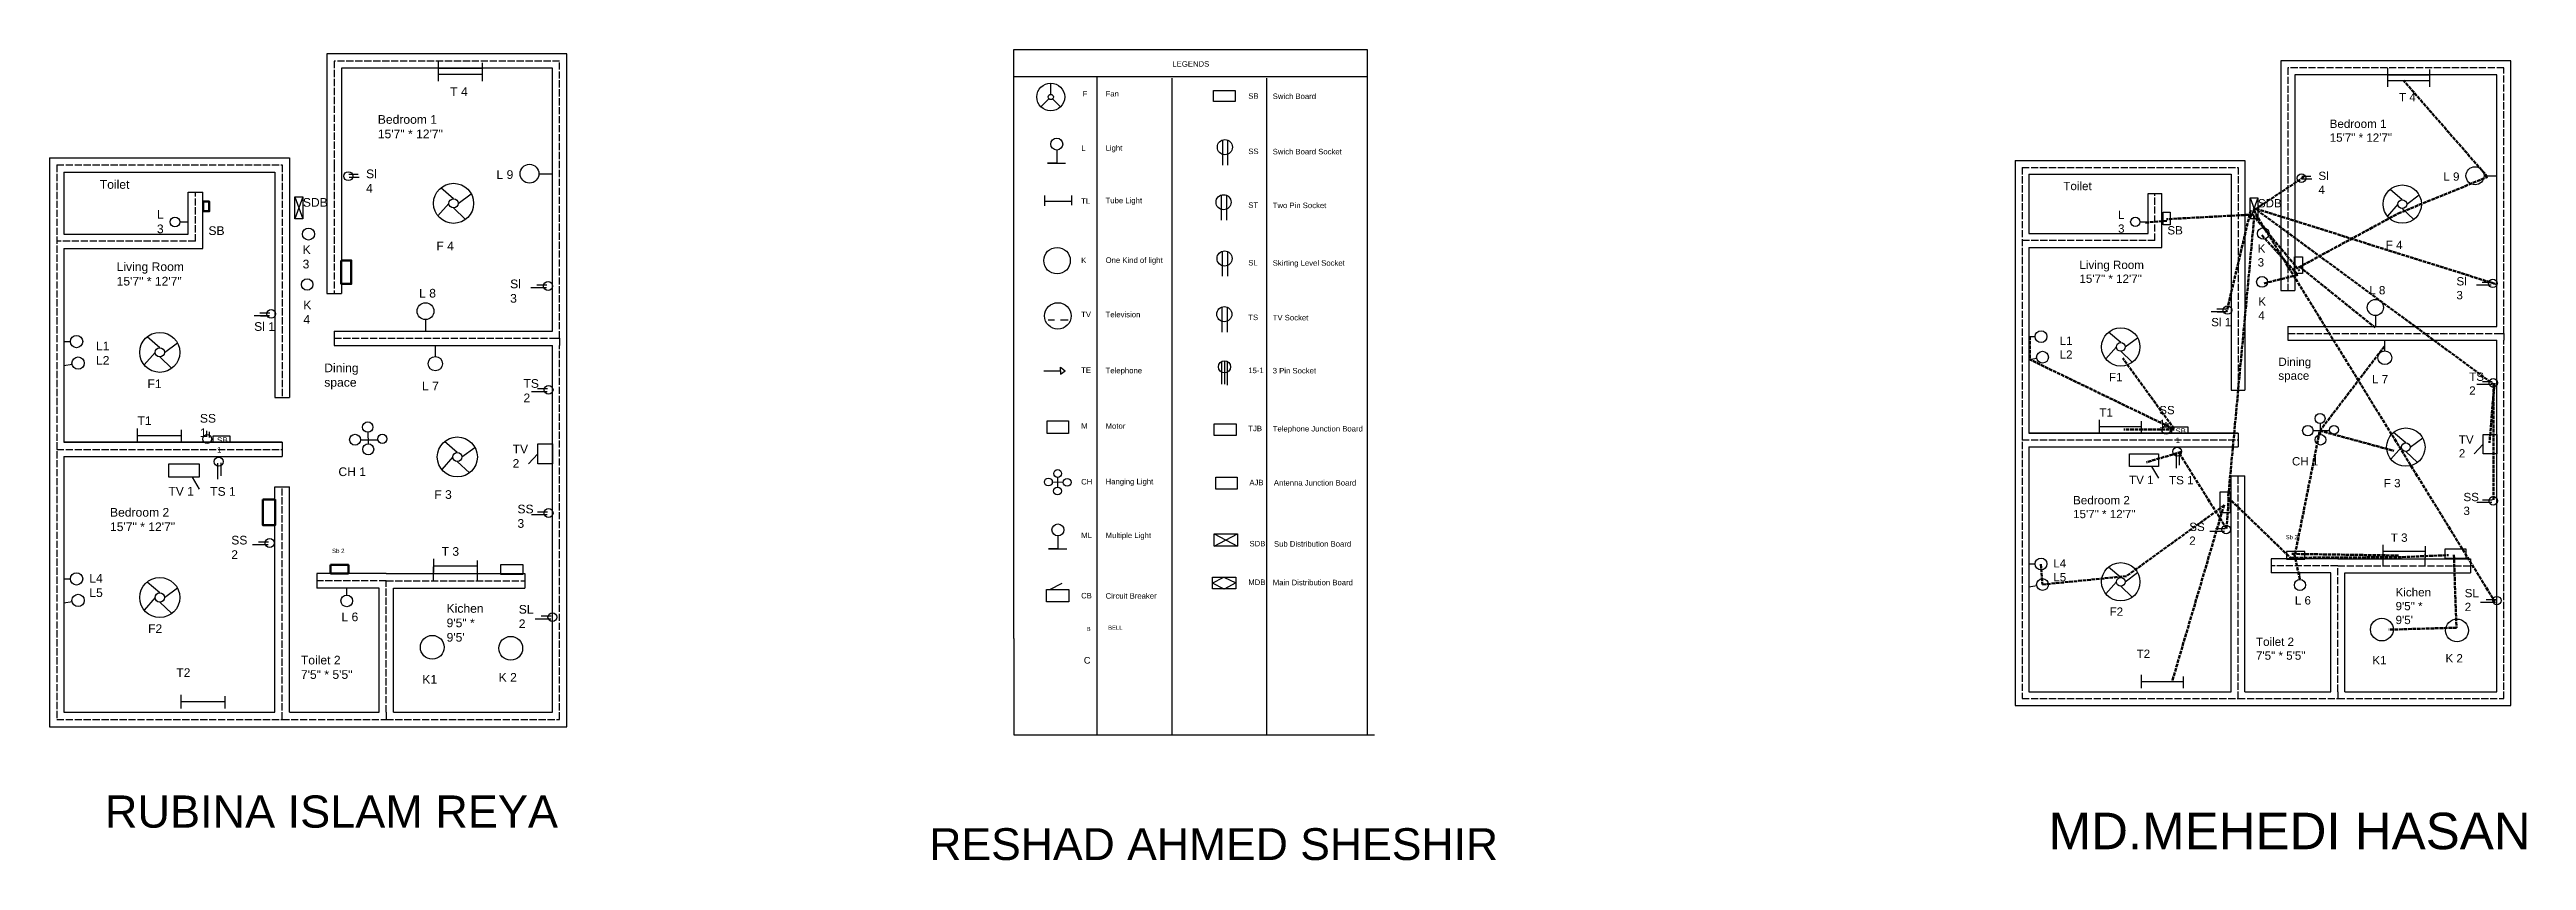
# Model space of a CAD drawing. Header units: inches. Extents: x 263 to 9351, y -3 to 2029.
# Drawn here: x 2149 to 6294, y 508 to 1867 of the extents above; entities that cross this region are included whole.
import ezdxf

# ---------------------------------------------------------------- set-up
doc = ezdxf.new("R2010")
doc.units = ezdxf.units.IN
doc.header["$MEASUREMENT"] = 0
doc.linetypes.add('ACAD_ISO02W100', pattern=[15, 12, -3])
doc.layers.add('Layer1', color=160, linetype='Continuous')
doc.styles.get("Standard").update_dxf_attribs({"font": 'arial.ttf'})

msp = doc.modelspace()

# ---------------------------------------------------------------- texts
at = {"attachment_point": 1}
for s, width, gutter_width, insert, char_height in [('LEGENDS', 23.60304, 18.493, (4028.111, 1847.129), 9.2463), ('T 4', 48.67499, 2.418, (2819.599, 1803.348), 14.5094), ('F', 23.60304, 18.493, (3877.809, 1797.289), 9.246), ('Fan', 23.60304, 18.493, (3916.358, 1797.289), 9.2463), ('SB', 23.60304, 18.493, (4155.125, 1793.391), 9.2463), ('Swich Board', 89.32877, 18.493, (4196.041, 1792.946), 9.24631), ('T 4', 46.63635, 2.317, (6080.864, 1793.883), 13.9017), ('Bedroom 1\\P15\'7" * 12\'7"', 111.61745, 2.418, (2698.44, 1756.763), 14.50944), ('Bedroom 1 15\'7" * 12\'7"', 106.94261, 2.317, (5964.779, 1749.25), 13.90175), ('L', 23.60304, 18.493, (3875.62, 1706.002), 9.246), ('Light', 23.60304, 18.493, (3916.358, 1706.396), 9.2463), ('SS', 23.60304, 18.493, (4155.125, 1700.736), 9.2463), ('Swich Board Socket', 162.3041, 18.493, (4196.041, 1700.29), 9.24631), ('Sl 4', 28.83437, 2.418, (2678.76, 1665.687), 14.5094), ('L 9', 54.15071, 2.418, (2897.003, 1664.457), 14.5094), ('Sl 4', 27.62671, 2.317, (5945.924, 1661.988), 13.9017), ('L 9', 51.88274, 2.317, (6155.026, 1660.81), 13.9017), ('Toilet', 112.53176, 2.418, (2233.218, 1647.922), 14.5094), ('SDB', 6.62731, 2.418, (2572.991, 1617.886), 14.5094), ('TL', 23.60304, 18.493, (3875.442, 1617.539), 9.2463), ('Tube Light', 68.03277, 18.493, (3916.358, 1618.436), 9.2463), ('Toilet', 107.81863, 2.317, (5519.042, 1644.967), 13.9017), ('L 3', 23.98453, 2.418, (2328.787, 1597.717), 14.5094), ('ST', 23.60304, 18.493, (4155.125, 1610.699), 9.2463), ('Two Pin Socket', 89.32877, 18.493, (4196.041, 1610.254), 9.24631), ('L 3', 22.98, 2.317, (5610.608, 1596.865), 13.9017), ('SDB', 6.34974, 2.317, (5844.585, 1616.189), 13.9017), ('SB ', 14.21056, 2.418, (2414.988, 1570.541), 14.5094), ('K 3', 22.77188, 2.418, (2572.618, 1538.75), 14.5094), ('F 4', 66.90822, 2.418, (2796.462, 1544.891), 14.5094), ('SB ', 13.61539, 2.317, (5693.198, 1570.827), 13.9017), ('K 3', 21.81814, 2.317, (5844.227, 1540.368), 13.9017), ('F 4', 64.10592, 2.317, (6058.696, 1546.252), 13.9017), ('Living Room \\P15\'7" * 12\'7"', 185.62999, 2.418, (2261.388, 1510.124), 14.50944), ('K', 23.60304, 18.493, (3875.442, 1518.194), 9.246), ('One Kind of light', 126.02734, 18.493, (3916.358, 1518.522), 9.24631), ('SL', 23.60304, 18.493, (4155.125, 1514.181), 9.2463), ('Skirting Level Socket', 134.62658, 18.493, (4196.041, 1513.736), 9.24631), ('Living Room \\P15\'7" * 12\'7"', 177.85531, 2.317, (5546.032, 1512.94), 13.90175), ('L 8', 64.54256, 2.418, (2767.537, 1465.783), 14.5094), ('Sl 3', 31.27531, 2.418, (2919.867, 1481.388), 14.5094), ('K 4', 22.92762, 2.317, (5845.381, 1451.456), 13.9017), ('L 8', 61.83934, 2.317, (6030.982, 1470.457), 13.9017), ('Sl 3', 29.96542, 2.317, (6176.933, 1485.408), 13.9017), ('Sl 1', 69.5992, 2.418, (2491.506, 1410.01), 14.5094), ('K 4', 23.92987, 2.418, (2573.822, 1445.951), 14.5094), ('TV', 23.60304, 18.493, (3875.442, 1427.722), 9.2463), ('Television', 23.60304, 18.493, (3916.358, 1427.416), 9.2463), ('TS', 23.60304, 18.493, (4155.125, 1422.704), 9.2463), ('TV Socket', 89.32877, 18.493, (4196.041, 1422.259), 9.2463), ('Sl 1', 66.6842, 2.317, (5766.512, 1417.019), 13.9017), ('L1\\PL2', 29.29216, 2.418, (2226.805, 1377.506), 14.5094), ('L1\\PL2', 28.06532, 2.317, (5512.898, 1385.877), 13.9017), ('Dining \\Pspace', 129.19328, 2.418, (2608.823, 1340.715), 14.5094), ('TE', 23.60304, 18.493, (3875.442, 1334.294), 9.2463), ('Telephone', 23.60304, 18.493, (3916.358, 1333.631), 9.2463), ('15-1', 23.60304, 18.493, (4155.125, 1333.869), 9.2463), ('3 Pin Socket', 89.32877, 18.493, (4196.041, 1333.424), 9.24631), ('Dining \\Pspace', 123.78232, 2.317, (5878.916, 1350.627), 13.9017), ('F1', 51.88892, 2.418, (2313.008, 1314.019), 14.5094), ('L 7', 49.33086, 2.418, (2772.404, 1310.175), 14.5094), ('TS 2', 36.77121, 2.418, (2942.152, 1314.624), 14.5094), ('F1', 49.71568, 2.317, (5595.49, 1325.048), 13.9017), ('L 7', 47.26475, 2.317, (6035.645, 1321.366), 13.9017), ('TS 2', 35.23113, 2.317, (6198.284, 1325.628), 13.9017), ('T1', 78.74612, 2.418, (2296.194, 1252.161), 14.5094), ('SS 1', 21.21857, 2.418, (2400.685, 1256.253), 14.5094), ('T1', 75.44802, 2.317, (5579.38, 1265.781), 13.9017), ('SS 1', 20.32988, 2.317, (5679.495, 1269.702), 13.9017), ('SB 1', 14.59509, 2.418, (2429.329, 1217.188), 9.673), ('TV 2', 26.54148, 2.418, (2923.997, 1204.874), 14.5094), ('M', 23.60304, 18.493, (3875.442, 1240.865), 9.246), ('Motor', 23.60304, 18.493, (3916.358, 1240.738), 9.2463), ('TJB', 23.60304, 18.493, (4155.125, 1236.619), 9.2463), ('Telephone Junction Board', 153.75243, 18.493, (4196.041, 1236.173), 9.24631), ('SB 1', 13.98381, 2.317, (5706.94, 1232.273), 9.2678), ('TV 2', 25.42985, 2.317, (6180.889, 1220.475), 13.9017), ('CH 1', 80.989, 2.418, (2632.552, 1166.78), 14.5094), ('CH 1', 77.59696, 2.317, (5901.65, 1183.976), 13.9017), ('TV 1', 45.61179, 2.418, (2347.983, 1134.224), 14.5094), ('TS 1', 43.00935, 2.418, (2417.907, 1133.789), 14.5094), ('F 3', 85.28948, 2.418, (2792.978, 1128.603), 14.5094), ('CH', 23.60304, 18.493, (3875.442, 1147.436), 9.2463), ('Hanging Light', 83.41065, 18.493, (3916.358, 1147.679), 9.24631), ('AJB', 23.60304, 18.493, (4157, 1146.105), 9.2463), ('Antenna Junction Board', 155.92053, 18.493, (4197.916, 1145.66), 9.24631), ('Bedroom 2 15\'7" * 12\'7"', 137.48396, 2.317, (5535.394, 1118.871), 13.90175), ('TV 1', 43.70144, 2.317, (5629, 1152.784), 13.9017), ('TS 1', 41.20801, 2.317, (5695.996, 1152.367), 13.9017), ('F 3', 81.71733, 2.317, (6055.358, 1147.398), 13.9017), ('SS 3', 38.41925, 2.317, (6188.662, 1124.15), 13.9017), ('Bedroom 2 15\'7" * 12\'7"', 143.49387, 2.418, (2250.285, 1098.829), 14.50944), ('SS 3', 40.09869, 2.418, (2932.109, 1104.338), 14.5094), ('SS 2', 27.27352, 2.418, (2453.177, 1052.22), 14.5094), ('ML', 23.60304, 18.493, (3875.442, 1057.657), 9.2463), ('Multiple Light', 93.90601, 18.493, (3916.358, 1057.637), 9.24631), ('SDB', 23.60304, 18.493, (4157.16, 1043.723), 9.2463), ('Sub Distribution Board', 128.98683, 18.493, (4198.076, 1043.278), 9.24631), ('SS 2', 26.13123, 2.317, (5729.788, 1074.215), 13.9017), ('Sb 2', 35.92292, 2.317, (5891.4, 1053.47), 6.9509), ('T 3', 48.98253, 2.317, (6067.08, 1056.096), 13.9017), ('Sb 2', 37.49323, 2.418, (2621.854, 1030.568), 7.2547), ('T 3', 51.12373, 2.418, (2805.213, 1033.309), 14.5094), ('L4\\PL5', 26.04108, 2.317, (5502.25, 1013.115), 13.9017), ('L4\\PL5', 27.17942, 2.418, (2215.692, 988.45), 14.5094), ('CB', 23.60304, 18.493, (3875.442, 956.61), 9.2463), ('Circuit Breaker', 89.32877, 18.493, (3916.358, 956.165), 9.24631), ('MDB', 23.60304, 18.493, (4155.123, 979.107), 9.2463), ('Main Distribution Board', 206.65429, 18.493, (4196.039, 978.662), 9.24631), ('Kichen\\P9\'5" * 9\'5\'', 72.52722, 2.317, (6075.041, 964.65), 13.90175), ('SL 2', 19.9026, 2.317, (6190.768, 963.248), 13.9017), ('L 6', 28.28383, 2.418, (2637.566, 923.69), 14.5094), ('Kichen\\P9\'5" * 9\'5\'', 75.69764, 2.418, (2813.522, 937.866), 14.50944), ('SL 2', 20.77261, 2.418, (2934.307, 936.403), 14.5094), ('F2', 50.62403, 2.317, (5596.43, 932.21), 13.9017), ('L 6', 27.09923, 2.317, (5906.455, 951.068), 13.9017), ('F2', 52.83699, 2.418, (2313.989, 904.008), 14.5094), ('B', 31.04384, 1.164, (3884.743, 899.664), 6.984), ('BELL', 80.2858, 1.164, (3920.604, 901.803), 6.9841), ('Toilet 2\\P7\'5" * 5\'5"', 112.33267, 2.317, (5841.457, 881.749), 13.90175), ('T2', 69.14642, 2.418, (2361.199, 830.359), 14.5094), ('Toilet 2\\P7\'5" * 5\'5"', 117.24313, 2.418, (2569.727, 851.341), 14.50944), ('C', 17.12686, 1.164, (3879.868, 849.332), 11.175), ('T2', 66.25038, 2.317, (5641.663, 861.646), 13.9017), ('K1', 36.61483, 2.317, (6036.18, 850.783), 13.9017), ('K 2', 48.30896, 2.317, (6158.578, 854.066), 13.9017), ('K1', 38.2154, 2.418, (2772.962, 819.021), 14.5094), ('K 2', 50.42072, 2.418, (2900.711, 822.448), 14.5094)]:
    msp.add_mtext_dynamic_manual_height_columns(s, width=width, gutter_width=gutter_width, heights=[0], dxfattribs=dict(at, insert=insert, char_height=char_height))
at = {"color": 1, "linetype": 'ACAD_ISO02W100', "lineweight": 50, "ltscale": 0.5, "attachment_point": 1}
for s, width, gutter_width, insert, char_height in [('{\\C256;\\c16777215;RUBINA ISLAM REYA}', 1080.24319, 3.377, (2241.801, 617.389), 53.96359), ('{\\C256;\\c16777215;MD.MEHEDI HASAN}', 1223.8898, 3.826, (5494.421, 588.504), 61.13946), ('{\\C256;\\c16777215; RESHAD AHMED SHESHIR}', 1067.42429, 3.337, (3600.611, 562.543), 53.32322)]:
    msp.add_mtext_dynamic_manual_height_columns(s, width=width, gutter_width=gutter_width, heights=[0], dxfattribs=dict(at, insert=insert, char_height=char_height))

# ---------------------------------------------------------------- linework, layer by layer
for p, q in [((3763.046, 1819.767), (3763.046, 1866.673)), ((3763.046, 1866.673), (4354.076, 1866.673)), ((4354.076, 1866.673), (4354.076, 1785.336)), ((3014.824, 1859.49), (2613.396, 1859.49)), ((2613.396, 1859.49), (2613.396, 1673.286)), ((2990.642, 1835.308), (2637.579, 1835.308)), ((2990.642, 1835.308), (2637.579, 1835.308)), ((2990.642, 1835.308), (2637.579, 1835.308)), ((2637.579, 1835.308), (2637.579, 1673.286)), ((2800.072, 1823.793), (2800.072, 1846.822)), ((2800.072, 1813.9), (2800.072, 1836.929)), ((2800.072, 1835.308), (2873.551, 1835.308)), ((2800.072, 1825.415), (2873.551, 1825.415)), ((2873.551, 1823.793), (2873.551, 1844.247)), ((2873.551, 1813.9), (2873.551, 1834.354)), ((2990.642, 1395.188), (2990.642, 1835.308)), ((3014.824, 1383.097), (3014.824, 1859.49)), ((6267.912, 1847.674), (5883.297, 1847.674)), ((5883.297, 1847.674), (5883.297, 1669.268)), ((6244.743, 1824.504), (5906.467, 1824.504)), ((6244.743, 1824.504), (5906.467, 1824.504)), ((6244.743, 1824.504), (5906.467, 1824.504)), ((5906.467, 1824.504), (5906.467, 1669.268)), ((6062.155, 1813.472), (6062.155, 1835.537)), ((6062.155, 1803.993), (6062.155, 1826.058)), ((6062.155, 1824.504), (6132.556, 1824.504)), ((6132.556, 1813.472), (6132.556, 1833.07)), ((6244.743, 1402.818), (6244.743, 1824.504)), ((6267.912, 1391.233), (6267.912, 1847.674)), ((3762.628, 1821.23), (4353.867, 1821.23)), ((3762.628, 880.332), (3762.628, 1821.23)), ((3821.491, 1784.074), (3807.962, 1770.872)), ((3824.624, 1791.509), (3824.624, 1810.412)), ((3827.719, 1784.037), (3841.088, 1770.673)), ((3901.846, 1820.035), (3901.846, 880.332)), ((4027.267, 1818.808), (4027.267, 880.332)), ((4185.752, 1818.808), (4185.752, 880.332)), ((4353.867, 1821.23), (4353.867, 880.332)), ((6062.155, 1815.026), (6132.556, 1815.026)), ((6132.556, 1803.993), (6132.556, 1823.591)), ((4112.092, 1714.904), (4112.092, 1673.225)), ((4120.628, 1714.74), (4120.628, 1673.225)), ((2149.094, 1685.377), (2149.094, 1208.983)), ((2149.094, 1685.377), (2550.522, 1685.377)), ((2161.185, 1685.377), (2538.431, 1685.377)), ((2173.277, 1661.194), (2173.277, 1557.496)), ((2173.277, 1661.194), (2526.34, 1661.194)), ((2526.34, 1661.194), (2526.34, 1283.949)), ((2550.522, 1685.377), (2550.522, 1283.949)), ((2550.522, 1673.286), (2550.522, 1283.949)), ((2550.522, 1673.286), (2550.522, 1283.949)), ((2613.396, 1673.286), (2613.396, 1458.062)), ((2637.579, 1673.286), (2637.579, 1458.062)), ((2968.023, 1658.704), (2990.642, 1658.704)), ((3834.53, 1676.496), (3818.857, 1676.496)), ((3818.857, 1676.496), (3849.42, 1676.496)), ((3834.53, 1698.304), (3834.53, 1676.496)), ((5438.441, 1680.853), (5438.441, 1224.412)), ((5438.441, 1680.853), (5823.056, 1680.853)), ((5450.026, 1680.853), (5811.472, 1680.853)), ((5823.056, 1680.853), (5823.056, 1296.238)), ((5823.056, 1669.268), (5823.056, 1296.238)), ((5823.056, 1669.268), (5823.056, 1296.238)), ((5883.297, 1669.268), (5883.297, 1463.059)), ((5906.467, 1669.268), (5906.467, 1463.059)), ((2381.245, 1557.496), (2381.245, 1627.625)), ((2381.245, 1627.625), (2405.428, 1627.625)), ((2405.428, 1533.314), (2405.428, 1627.625)), ((2559.393, 1619.934), (2572.991, 1583.262)), ((2572.991, 1619.934), (2559.393, 1583.262)), ((2665.462, 1657.164), (2649.808, 1657.164)), ((2650.537, 1653.085), (2667.115, 1653.085)), ((2825.218, 1616.764), (2803.896, 1634.889)), ((2832.953, 1609.029), (2854.65, 1625.064)), ((4109.865, 1622.672), (4109.865, 1580.992)), ((4118.401, 1622.508), (4118.401, 1580.992)), ((5461.611, 1657.683), (5461.611, 1558.328)), ((5461.611, 1657.683), (5799.887, 1657.683)), ((5660.869, 1558.328), (5660.869, 1625.52)), ((5660.869, 1625.52), (5684.039, 1625.52)), ((5684.039, 1535.159), (5684.039, 1625.52)), ((5799.887, 1657.683), (5799.887, 1296.238)), ((5831.556, 1618.151), (5844.585, 1583.015)), ((5844.585, 1618.151), (5831.556, 1583.015)), ((5933.182, 1653.822), (5918.184, 1653.822)), ((5918.882, 1649.914), (5934.766, 1649.914)), ((6086.248, 1615.114), (6065.819, 1632.48)), ((6093.658, 1607.703), (6114.447, 1623.066)), ((6223.071, 1655.298), (6244.743, 1655.298)), ((2367.098, 1577.937), (2381.245, 1577.937)), ((2817.484, 1609.029), (2799.155, 1587.956)), ((2825.218, 1601.295), (2845.344, 1582.227)), ((5647.314, 1577.914), (5660.869, 1577.914)), ((6078.837, 1607.703), (6061.276, 1587.512)), ((6086.248, 1600.292), (6105.53, 1582.024)), ((2173.277, 1557.496), (2381.245, 1557.496)), ((5461.611, 1558.328), (5660.869, 1558.328)), ((5461.611, 1535.159), (5461.611, 1224.412)), ((5461.611, 1535.159), (5684.039, 1535.159)), ((2173.277, 1533.314), (2173.277, 1208.983)), ((2173.277, 1533.314), (2405.428, 1533.314)), ((4111.563, 1528.499), (4111.563, 1486.819)), ((4120.099, 1528.335), (4120.099, 1486.819)), ((2613.396, 1458.062), (2637.579, 1458.062)), ((2980.765, 1467.462), (2954.707, 1467.462)), ((2964.611, 1472.585), (2981.355, 1472.585)), ((5883.297, 1463.059), (5906.467, 1463.059)), ((6235.28, 1472.065), (6210.313, 1472.065)), ((6219.802, 1476.974), (6235.844, 1476.974)), ((2517.378, 1420.787), (2491.32, 1420.787)), ((2501.225, 1425.91), (2517.968, 1425.91)), ((2502.168, 1420.787), (2517.378, 1420.787)), ((2778.308, 1414.274), (2778.308, 1395.188)), ((3820.158, 1414.033), (3831.037, 1414.033)), ((3841.041, 1414.033), (3853.796, 1414.033)), ((4111.07, 1435.182), (4111.07, 1393.503)), ((4119.606, 1435.018), (4119.606, 1393.503)), ((5461.611, 1415.484), (5461.611, 1415.484)), ((5461.611, 1415.484), (5461.611, 1413.016)), ((5791.301, 1427.345), (5766.334, 1427.345)), ((5775.824, 1432.253), (5791.866, 1432.253)), ((5776.727, 1427.345), (5791.301, 1427.345)), ((6041.302, 1421.105), (6041.302, 1402.818)), ((2173.277, 1408.407), (2173.277, 1408.407)), ((2173.277, 1408.407), (2173.277, 1405.832)), ((2173.277, 1377.506), (2184.042, 1377.506)), ((2333.578, 1367.215), (2312.256, 1385.34)), ((2341.312, 1359.48), (2363.01, 1375.515)), ((2625.488, 1395.188), (2990.642, 1395.188)), ((2625.488, 1395.188), (2625.488, 1371.006)), ((2625.488, 1371.006), (2990.642, 1371.006)), ((2794.761, 1352.567), (2794.761, 1371.006)), ((2990.642, 1383.097), (3002.733, 1383.097)), ((2990.642, 1034.87), (2990.642, 1371.006)), ((3002.733, 1383.097), (3002.733, 1371.006)), ((3014.824, 1034.87), (3014.824, 1383.097)), ((5461.611, 1385.877), (5471.926, 1385.877)), ((5607.787, 1368.606), (5590.227, 1348.415)), ((5615.198, 1376.017), (5594.769, 1393.383)), ((5622.609, 1368.606), (5643.397, 1383.969)), ((5894.882, 1402.818), (6244.743, 1402.818)), ((5894.882, 1402.818), (5894.882, 1379.648)), ((5894.882, 1379.648), (6244.743, 1379.648)), ((6057.066, 1361.983), (6057.066, 1379.648)), ((6244.743, 1391.233), (6256.327, 1391.233)), ((6244.743, 1057.591), (6244.743, 1379.648)), ((6256.327, 1391.233), (6256.327, 1379.648)), ((6267.912, 1057.591), (6267.912, 1391.233)), ((2173.277, 1337.592), (2186.755, 1339.793)), ((2325.843, 1359.48), (2307.515, 1338.407)), ((2333.578, 1351.746), (2353.703, 1332.679)), ((3813.209, 1328.802), (3841.014, 1328.802)), ((3840.994, 1328.798), (3841.026, 1334.707)), ((3841.014, 1328.802), (3841.014, 1322.759)), ((3841.014, 1322.759), (3848.872, 1328.802)), ((3841.026, 1334.707), (3848.887, 1328.798)), ((4110.323, 1344.184), (4110.543, 1306.359)), ((4115.087, 1345.408), (4115.087, 1306.356)), ((4119.937, 1344.439), (4119.937, 1304.556)), ((5461.611, 1347.634), (5474.525, 1349.743)), ((5615.198, 1361.195), (5634.481, 1342.927)), ((2981.625, 1293.607), (2955.567, 1293.607)), ((2965.471, 1298.73), (2982.215, 1298.73)), ((5799.887, 1296.238), (5823.056, 1296.238)), ((6236.104, 1305.492), (6211.137, 1305.492)), ((6220.626, 1310.4), (6236.669, 1310.4)), ((2526.34, 1283.949), (2550.522, 1283.949)), ((5579.38, 1224.412), (5579.38, 1246.477)), ((5649.781, 1224.412), (5649.781, 1244.01)), ((2149.094, 1208.983), (2149.094, 732.59)), ((2538.431, 1208.983), (2173.277, 1208.983)), ((2173.277, 1208.983), (2538.431, 1208.983)), ((2296.194, 1208.983), (2296.194, 1232.013)), ((2296.194, 1220.498), (2369.672, 1220.498)), ((2369.672, 1208.983), (2369.672, 1229.438)), ((2412.581, 1217.889), (2412.581, 1228.146)), ((2416.583, 1216.742), (2416.583, 1226.409)), ((2422.922, 1208.983), (2422.922, 1219.601)), ((2422.922, 1219.601), (2450.613, 1219.601)), ((2450.613, 1219.601), (2450.613, 1208.983)), ((2538.431, 1208.983), (2538.431, 1184.801)), ((2669.453, 1213.069), (2698.465, 1213.069)), ((2681.62, 1225.667), (2682.134, 1206.367)), ((2831.485, 1191.992), (2810.163, 1210.117)), ((5438.441, 1224.412), (5438.441, 767.972)), ((5811.472, 1224.412), (5461.611, 1224.412)), ((5461.611, 1224.412), (5811.472, 1224.412)), ((5579.38, 1235.445), (5649.781, 1235.445)), ((5690.892, 1232.945), (5690.892, 1242.772)), ((5694.727, 1231.846), (5694.727, 1241.108)), ((5700.8, 1224.412), (5700.8, 1234.586)), ((5700.8, 1234.586), (5727.332, 1234.586)), ((5727.332, 1234.586), (5727.332, 1224.412)), ((5811.472, 1224.412), (5811.472, 1201.243)), ((5937.006, 1228.327), (5964.803, 1228.327)), ((5948.664, 1240.397), (5949.156, 1221.905)), ((6092.251, 1208.133), (6071.822, 1225.499)), ((6099.662, 1200.722), (6120.451, 1216.085)), ((6221.417, 1205.712), (6206.319, 1189.794)), ((2173.277, 1184.801), (2173.277, 756.773)), ((2173.277, 1184.801), (2538.431, 1184.801)), ((2430.314, 1173.725), (2430.314, 1147.261)), ((2435.751, 1174.587), (2435.751, 1152.519)), ((2823.75, 1184.258), (2805.422, 1163.184)), ((2831.485, 1176.523), (2851.61, 1157.456)), ((2839.219, 1184.258), (2860.917, 1200.292)), ((2966.297, 1189.466), (2950.538, 1172.852)), ((5461.611, 1201.243), (5461.611, 791.141)), ((5461.611, 1201.243), (5811.472, 1201.243)), ((5666.875, 1168.304), (5678.529, 1148.905)), ((5707.883, 1190.631), (5707.883, 1165.275)), ((5713.093, 1191.457), (5713.093, 1170.313)), ((6084.841, 1200.722), (6067.28, 1180.531)), ((6092.251, 1193.311), (6111.534, 1175.043)), ((2387.514, 1150.423), (2399.677, 1130.175)), ((2526.34, 756.773), (2526.34, 1134.018)), ((2526.34, 1134.018), (2550.522, 1134.018)), ((2550.522, 756.773), (2550.522, 1134.018)), ((3827.044, 1141.949), (3845.499, 1142.359)), ((3835.861, 1149.738), (3836.066, 1133.545)), ((5799.887, 791.141), (5799.887, 1152.587)), ((5799.887, 1152.587), (5823.056, 1152.587)), ((5823.056, 791.141), (5823.056, 1152.587)), ((2981.625, 1087.263), (2955.567, 1087.263)), ((2965.471, 1092.386), (2982.215, 1092.386)), ((6236.104, 1107.79), (6211.137, 1107.79)), ((6220.626, 1112.698), (6236.669, 1112.698)), ((2514.949, 1037.028), (2488.89, 1037.028)), ((2498.795, 1042.151), (2515.538, 1042.151)), ((3836.629, 1052.014), (3836.629, 1030.205)), ((4097.976, 1055.606), (4136.808, 1035.125)), ((4097.976, 1035.125), (4136.808, 1055.606)), ((5788.973, 1059.658), (5764.006, 1059.658)), ((5773.496, 1064.567), (5789.538, 1064.567)), ((6054.477, 1015.246), (6054.477, 1037.311)), ((6244.743, 791.141), (6244.743, 1057.591)), ((6267.912, 767.972), (6267.912, 1057.591)), ((2791.88, 977.409), (2791.88, 1000.438)), ((2792.059, 990.674), (2792.059, 1013.704)), ((2792.059, 1002.189), (2865.537, 1002.189)), ((2865.359, 977.409), (2865.359, 997.863)), ((2865.537, 990.674), (2865.537, 1011.128)), ((2990.642, 756.773), (2990.642, 1034.87)), ((3014.824, 732.59), (3014.824, 1034.87)), ((3836.629, 1030.205), (3820.956, 1030.205)), ((3820.956, 1030.205), (3851.519, 1030.205)), ((4136.808, 1035.125), (4097.976, 1035.125)), ((4097.976, 1035.125), (4097.976, 1035.125)), ((4097.976, 1035.125), (4097.976, 1035.125)), ((5461.611, 1005.139), (5471.926, 1005.139)), ((5615.198, 982.616), (5594.769, 999.982)), ((5978.293, 1013.569), (5867.079, 1013.569)), ((5867.079, 1013.569), (5867.079, 990.4)), ((5978.293, 1013.569), (6200.72, 1013.569)), ((6054.306, 1002.537), (6054.306, 1024.602)), ((6054.306, 1013.569), (6124.707, 1013.569)), ((6054.477, 1026.279), (6124.878, 1026.279)), ((6124.707, 1002.537), (6124.707, 1022.134)), ((6124.878, 1015.246), (6124.878, 1034.844)), ((6200.72, 1013.569), (6200.72, 990.4)), ((2173.277, 980.125), (2184.042, 980.125)), ((2333.578, 956.617), (2312.256, 974.743)), ((2341.312, 948.883), (2363.01, 964.917)), ((2712.544, 988.924), (2596.469, 988.924)), ((2596.469, 988.924), (2596.469, 964.741)), ((2700.453, 964.741), (2596.469, 964.741)), ((2646.528, 952.992), (2646.528, 964.741)), ((2700.453, 756.773), (2700.453, 964.741)), ((2712.544, 988.924), (2944.695, 988.924)), ((2724.635, 756.773), (2724.635, 964.741)), ((2724.635, 964.741), (2944.695, 964.741)), ((2791.88, 988.924), (2865.359, 988.924)), ((2944.695, 988.924), (2944.695, 964.741)), ((3822.943, 962.287), (3843.682, 972.772)), ((4094.861, 972.9), (4114.149, 982.765)), ((4114.748, 962.886), (4095.31, 972.9)), ((4114.149, 982.765), (4134.484, 973.498)), ((4134.484, 973.498), (4114.748, 962.886)), ((5461.611, 966.897), (5474.525, 969.006)), ((5607.787, 975.205), (5590.227, 955.015)), ((5615.198, 967.795), (5634.481, 949.526)), ((5622.609, 975.205), (5643.397, 990.568)), ((5966.708, 990.4), (5867.079, 990.4)), ((5915.042, 979.142), (5915.042, 990.4)), ((5966.708, 791.141), (5966.708, 990.4)), ((5989.877, 791.141), (5989.877, 990.4)), ((5989.877, 990.4), (6200.72, 990.4)), ((2173.277, 940.211), (2186.755, 942.412)), ((2325.843, 948.883), (2307.515, 927.809)), ((2333.578, 941.148), (2353.703, 922.081)), ((2988.06, 912.836), (2962.002, 912.836)), ((2971.906, 917.959), (2988.65, 917.959)), ((6242.269, 940.668), (6217.302, 940.668)), ((6226.792, 945.577), (6242.834, 945.577)), ((3762.628, 880.332), (3762.628, 718.729)), ((3901.846, 880.332), (3901.846, 718.729)), ((4027.267, 880.332), (4027.267, 718.729)), ((4185.752, 880.332), (4185.752, 718.729)), ((4353.867, 880.332), (4353.867, 718.729)), ((5461.611, 791.141), (5799.887, 791.141)), ((5649.729, 797.11), (5649.729, 819.174)), ((5649.729, 808.142), (5720.13, 808.142)), ((5720.13, 797.11), (5720.13, 816.707)), ((5823.056, 791.141), (5966.708, 791.141)), ((5978.293, 791.141), (5978.293, 779.556)), ((5989.877, 791.141), (6244.743, 791.141)), ((2173.277, 756.773), (2526.34, 756.773)), ((2369.618, 763.002), (2369.618, 786.031)), ((2369.618, 774.517), (2443.097, 774.517)), ((2443.097, 763.002), (2443.097, 783.456)), ((2550.522, 756.773), (2700.453, 756.773)), ((2712.544, 756.773), (2712.544, 744.681)), ((2724.635, 756.773), (2990.642, 756.773)), ((5438.441, 767.972), (5811.472, 767.972)), ((5811.472, 767.972), (5978.293, 767.972)), ((5978.293, 767.972), (6267.912, 767.972)), ((2149.094, 732.59), (2538.431, 732.59)), ((2538.431, 732.59), (2712.544, 732.59)), ((2712.544, 732.59), (3014.824, 732.59)), ((3762.628, 718.729), (4366.529, 718.729))]:
    msp.add_line(p, q)
at = {"linetype": 'ACAD_ISO02W100'}
for p, q in [((3002.733, 1847.399), (2625.488, 1847.399)), ((2625.488, 1847.399), (2625.488, 1673.286)), ((3002.733, 1383.097), (3002.733, 1847.399)), ((6256.327, 1836.089), (5894.882, 1836.089)), ((5894.882, 1836.089), (5894.882, 1669.268)), ((6256.327, 1391.233), (6256.327, 1836.089)), ((2161.185, 1673.286), (2161.185, 1208.983)), ((2161.185, 1673.286), (2538.431, 1673.286)), ((2538.431, 1673.286), (2538.431, 1283.949)), ((2625.488, 1673.286), (2625.488, 1458.062)), ((5450.026, 1669.268), (5450.026, 1224.412)), ((5450.026, 1669.268), (5811.472, 1669.268)), ((5811.472, 1669.268), (5811.472, 1296.238)), ((5894.882, 1669.268), (5894.882, 1463.059)), ((2393.336, 1545.405), (2393.336, 1627.625)), ((5672.454, 1546.744), (5672.454, 1625.52)), ((2393.336, 1545.405), (2161.185, 1545.405)), ((5672.454, 1546.744), (5450.026, 1546.744)), ((2625.488, 1383.097), (2990.642, 1383.097)), ((3002.733, 1034.87), (3002.733, 1371.006)), ((5894.882, 1391.233), (6244.743, 1391.233)), ((6256.327, 1057.591), (6256.327, 1379.648)), ((2161.185, 1208.983), (2161.185, 744.681)), ((5450.026, 1224.412), (5450.026, 779.556)), ((5450.026, 1212.828), (5811.472, 1212.828)), ((2161.185, 1196.892), (2538.431, 1196.892)), ((2538.431, 744.681), (2538.431, 1134.018)), ((5811.472, 779.556), (5811.472, 1152.587)), ((6256.327, 779.556), (6256.327, 1057.591)), ((3002.733, 744.681), (3002.733, 1034.87)), ((5978.293, 1001.984), (5867.079, 1001.984)), ((5978.293, 791.141), (5978.293, 1001.984)), ((5978.293, 1001.984), (6200.72, 1001.984)), ((2712.544, 976.832), (2596.469, 976.832)), ((2712.544, 756.773), (2712.544, 976.832)), ((2712.544, 976.832), (2944.695, 976.832)), ((5450.026, 779.556), (5811.472, 779.556)), ((5811.472, 779.556), (5978.293, 779.556)), ((5978.293, 779.556), (6256.327, 779.556)), ((2161.185, 744.681), (2538.431, 744.681)), ((2538.431, 744.681), (2712.544, 744.681)), ((2712.544, 744.681), (3002.733, 744.681))]:
    msp.add_line(p, q, dxfattribs=at)
at = {"color": 240, "linetype": 'ACAD_ISO02W100', "lineweight": 50, "ltscale": 0.5, "true_color": 0xed1f24}
for p, q in [((6229.112, 1653.247), (6088.477, 1814.579)), ((6079.492, 1592.07), (6229.112, 1653.247)), ((5692.188, 1579.926), (5656.253, 1576.538)), ((5912.871, 1501.665), (6079.492, 1592.07)), ((5914.231, 1503.025), (6040.728, 1401.064)), ((5948.098, 1227.666), (6056.765, 1370.007)), ((5703.071, 1231.468), (5462.89, 1347.503)), ((5704.498, 1231.392), (5618.399, 1349.77)), ((5704.498, 1230.133), (5620.499, 1230.133)), ((5906.926, 1021.912), (5948.098, 1227.666)), ((5948.098, 1228.34), (6072.289, 1194.61)), ((5788.81, 1103.539), (5624.798, 984.809)), ((5788.135, 1104.213), (5701.067, 808.063)), ((5901.527, 1021.912), (6081.063, 1019.213)), ((5905.584, 1021.785), (5914.979, 979.528)), ((6172.631, 1020.304), (6176.989, 898.329)), ((6176.989, 898.329), (6063.669, 895.062))]:
    msp.add_line(p, q, dxfattribs=at)
at = {"color": 3, "linetype": 'ACAD_ISO02W100', "lineweight": 50, "ltscale": 0.5}
for p, q in [((5841.697, 1600.002), (5922.491, 1653.837)), ((5836.704, 1590.289), (5691.696, 1582.545)), ((5832.719, 1597.759), (5792.322, 1427.28)), ((5838.644, 1587.7), (5794.946, 1116.236)), ((5835.597, 1590.289), (5914.189, 1496.248)), ((5837.06, 1597.448), (6241.082, 942.168)), ((5837.208, 1602.245), (6238.936, 1306.151)), ((5841.697, 1600.002), (6244.546, 1473.264)), ((6238.936, 1306.151), (6238.936, 1112.12)), ((5792.163, 1064.365), (5712.55, 1191.271)), ((5795.682, 1114.917), (5792.163, 1064.365)), ((5794.946, 1116.236), (5899.148, 1015.447)), ((5899.148, 1015.447), (6086.262, 1016.567)), ((6086.262, 1016.567), (6163.572, 1019.927))]:
    msp.add_line(p, q, dxfattribs=at)
at = {"color": 1, "linetype": 'ACAD_ISO02W100', "lineweight": 50, "ltscale": 0.5}
for p, q in [((5851.324, 1555.522), (5911.765, 1489.19)), ((5911.765, 1489.19), (5854.879, 1474.975)), ((5463.246, 1385.877), (5462.89, 1347.503)), ((6240.47, 1308.011), (6232.19, 1207.789)), ((5716.581, 1192.98), (5658.056, 1175.21)), ((5481.257, 1004.734), (5484.277, 970.598)), ((5484.277, 970.598), (5624.798, 984.809))]:
    msp.add_line(p, q, dxfattribs=at)
for points in [[(4097.113, 1797.92), (4133.411, 1797.92), (4133.411, 1779.711), (4097.113, 1779.711)], [(2559.393, 1619.934), (2572.991, 1619.934), (2572.991, 1583.262), (2559.393, 1583.262)], [(5831.556, 1618.151), (5844.585, 1618.151), (5844.585, 1583.015), (5831.556, 1583.015)], [(5685.961, 1594.518), (5697.895, 1594.518), (5697.895, 1572.971), (5685.961, 1572.971)], [(5905.706, 1519.487), (5919.344, 1519.487), (5919.344, 1491.575), (5905.706, 1491.575)], [(3818.352, 1244.729), (3854.419, 1244.729), (3854.419, 1223.341), (3818.352, 1223.341)], [(2966.297, 1206.08), (2990.642, 1206.08), (2990.642, 1172.852), (2966.297, 1172.852)], [(4098.026, 1239.593), (4134.922, 1239.593), (4134.922, 1220.452), (4098.026, 1220.452)], [(6221.417, 1221.63), (6244.743, 1221.63), (6244.743, 1189.794), (6221.417, 1189.794)], [(2348.997, 1172.695), (2399.677, 1172.695), (2399.677, 1150.423), (2348.997, 1150.423)], [(5629.972, 1189.644), (5678.529, 1189.644), (5678.529, 1168.304), (5629.972, 1168.304)], [(4101.081, 1150.394), (4136.65, 1150.394), (4136.65, 1130.183), (4101.081, 1130.183)], [(5798.897, 1125.049), (5780.873, 1125.049), (5780.873, 1091.137), (5798.897, 1091.137)], [(4097.976, 1055.606), (4136.808, 1055.606), (4136.808, 1035.125), (4097.976, 1035.125)], [(2903.994, 988.23), (2941.619, 988.23), (2941.619, 1003.714), (2903.994, 1003.714)], [(5892.782, 1012.947), (5923.306, 1012.947), (5923.306, 1025.929), (5892.782, 1025.929)], [(6157.27, 1014.837), (6193.319, 1014.837), (6193.319, 1029.673), (6157.27, 1029.673)], [(3817.688, 962.287), (3854.618, 962.287), (3854.618, 941.403), (3817.688, 941.403)], [(4095.16, 982.765), (4134.484, 982.765), (4134.484, 963.185), (4095.16, 963.185)]]:
    msp.add_lwpolyline(points, close=True)
at = {"color": 7, "lineweight": 50, "ltscale": 0.5, "true_color": 0xffffff}
for points in [[(2406.071, 1611.875), (2416.267, 1611.875), (2416.267, 1595.861), (2406.071, 1595.861)], [(2637.388, 1513.448), (2654.086, 1513.448), (2654.086, 1474.109), (2637.388, 1474.109)], [(2506.19, 1112.903), (2526.466, 1112.903), (2526.466, 1069.987), (2506.19, 1069.987)], [(2619.374, 1003.619), (2649.292, 1003.619), (2649.292, 989.135), (2619.374, 989.135)]]:
    msp.add_lwpolyline(points, close=True, dxfattribs=at)
for centre, radius in [((3824.624, 1787.132), 23.28), ((3824.624, 1787.132), 4.377), ((3834.53, 1708.354), 10.049), ((4116.032, 1703.089), 12.635), ((2649.208, 1654.549), 7.514), ((2952.276, 1658.704), 15.747), ((5917.609, 1651.316), 7.2), ((6207.984, 1655.298), 15.087), ((2825.218, 1609.029), 33.517), ((2825.218, 1609.029), 7.735), ((4113.805, 1610.857), 12.635), ((6086.248, 1607.703), 32.113), ((2358.969, 1577.937), 8.129), ((5639.526, 1577.914), 7.789), ((6086.248, 1607.703), 7.411), ((2582.502, 1557.622), 10.069), ((3835.079, 1513.037), 22.18), ((5853.697, 1558.449), 9.647), ((4115.503, 1516.684), 12.635), ((2580.275, 1473.114), 9.502), ((2983.347, 1470.586), 7.408), ((5851.564, 1477.481), 9.104), ((6237.753, 1475.058), 7.098), ((2519.96, 1423.91), 7.408), ((2778.308, 1428.363), 14.089), ((3836.461, 1420.463), 22.18), ((4115.01, 1423.368), 12.635), ((5793.774, 1430.337), 7.098), ((6041.302, 1434.604), 13.499), ((2194.355, 1377.506), 10.313), ((2333.578, 1359.48), 33.517), ((5481.807, 1385.877), 9.881), ((5615.198, 1368.606), 32.113), ((5615.198, 1368.606), 7.411), ((2196.933, 1341.455), 10.313), ((2333.578, 1359.48), 7.735), ((2794.761, 1340.525), 12.042), ((4115.413, 1335.336), 10.189), ((5484.277, 1351.335), 9.881), ((6057.066, 1350.445), 11.538), ((2984.207, 1296.731), 7.408), ((6238.577, 1308.484), 7.098), ((5948.664, 1248.704), 8.307), ((2412.842, 1214.298), 7.346), ((2660.327, 1213.069), 9.126), ((2681.62, 1234.337), 8.67), ((2682.38, 1197.119), 9.251), ((2705.955, 1214.588), 7.642), ((2831.485, 1184.258), 33.517), ((5691.143, 1229.504), 7.038), ((5928.262, 1228.327), 8.743), ((5949.392, 1213.045), 8.864), ((5971.979, 1229.783), 7.322), ((6092.251, 1200.722), 32.113), ((6092.251, 1200.722), 7.411), ((2432.068, 1176.473), 7.717), ((2831.485, 1184.258), 7.735), ((3836.066, 1156.502), 6.537), ((5709.563, 1193.263), 7.394), ((3820.663, 1142.337), 6.537), ((3835.837, 1127.169), 6.537), ((3852.036, 1141.722), 6.537), ((2984.207, 1090.386), 7.408), ((6238.577, 1110.782), 7.098), ((2517.53, 1040.151), 7.408), ((3836.629, 1062.063), 10.049), ((5791.447, 1062.651), 7.098), ((5481.807, 1005.139), 9.881), ((5615.198, 975.205), 32.113), ((2194.355, 980.125), 10.313), ((2196.933, 944.074), 10.313), ((2333.578, 948.883), 33.517), ((2333.578, 948.883), 7.735), ((5484.277, 970.598), 9.881), ((5615.198, 975.205), 7.411), ((5915.042, 969.781), 9.361), ((2646.528, 943.222), 9.77), ((2990.642, 915.959), 7.408), ((6052.1, 895.304), 19.103), ((6177.864, 893.714), 19.103), ((6244.743, 943.66), 7.098), ((2789.578, 865.488), 19.938), ((2920.839, 863.829), 19.938)]:
    msp.add_circle(centre, radius)
at = {"layer": 'Layer1', "color": 7, "true_color": 0xffffff}
for p, q in [((3814.05, 1622.227), (3814.05, 1604.791)), ((3859.442, 1622.239), (3859.442, 1606.181)), ((3813.905, 1612.701), (3859.785, 1612.701))]:
    msp.add_line(p, q, dxfattribs=at)

msp.set_redraw_order([(e.dxf.handle, doc.entitydb.next_handle()) for e in msp.query("TEXT MTEXT ATTDEF DIMENSION ARC_DIMENSION")])  # texts and dimensions are drawn at this point

doc.saveas('drawing.dxf')
